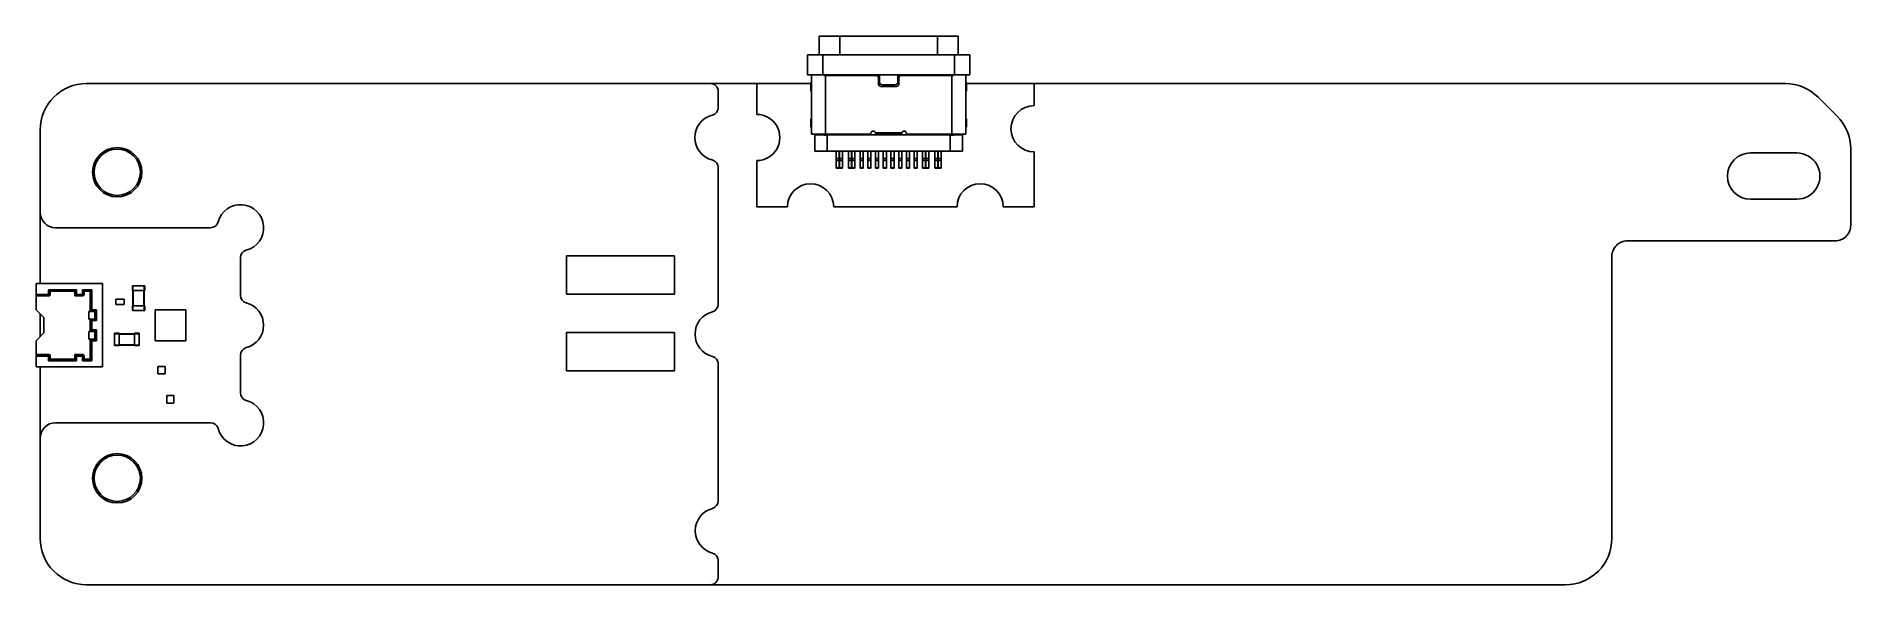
# Model space of a CAD drawing. Header units: millimetres. Extents: x -61 to 57, y -20 to 15.
import ezdxf

# ---------------------------------------------------------------- set-up
doc = ezdxf.new("R2010")
doc.units = ezdxf.units.MM
doc.header["$MEASUREMENT"] = 0
doc.layers.add('Layer 1', color=7, linetype='Continuous')

msp = doc.modelspace()

# ---------------------------------------------------------------- linework, layer by layer
at = {"layer": 'Layer 1', "lineweight": 25}
for points, knots in [([(-9.9313, 15.462), (-9.9313, 15.462), (-9.8962, 15.462), (-9.8285, 15.462), (-9.8285, 15.462), (-9.7947, 15.462), (-9.7533, 15.462), (-9.7043, 15.462), (-9.7043, 15.462), (-9.6554, 15.462), (-9.5984, 15.462), (-9.5362, 15.462), (-9.5362, 15.462), (-9.4118, 15.462), (-9.2613, 15.462), (-9.099, 15.462), (-9.099, 15.462), (-8.9367, 15.462), (-8.7596, 15.462), (-8.5813, 15.462)], [0, 0, 0, 0, 0.16666667, 0.16666667, 0.16666667, 0.16666667, 0.33333333, 0.33333333, 0.33333333, 0.33333333, 0.5, 0.5, 0.5, 0.5, 0.66666667, 0.66666667, 0.66666667, 0.66666667, 1, 1, 1, 1]), ([(-2.2413, 15.462), (-2.063, 15.462), (-1.8881, 15.462), (-1.7247, 15.462), (-1.7247, 15.462), (-1.643, 15.462), (-1.5655, 15.462), (-1.4921, 15.462), (-1.4921, 15.462), (-1.4188, 15.462), (-1.3493, 15.462), (-1.287, 15.462), (-1.287, 15.462), (-1.1625, 15.462), (-1.0619, 15.462), (-0.9945, 15.462), (-0.9945, 15.462), (-0.9271, 15.462), (-0.8913, 15.462), (-0.8913, 15.462)], [0, 0, 0, 0, 0.16666667, 0.16666667, 0.16666667, 0.16666667, 0.33333333, 0.33333333, 0.33333333, 0.33333333, 0.5, 0.5, 0.5, 0.5, 0.66666667, 0.66666667, 0.66666667, 0.66666667, 1, 1, 1, 1]), ([(-10.6813, 14.262), (-10.6813, 14.262), (-10.6553, 14.262), (-10.6052, 14.262), (-10.6052, 14.262), (-10.555, 14.262), (-10.4808, 14.262), (-10.3886, 14.262), (-10.3886, 14.262), (-10.2043, 14.262), (-9.9454, 14.262), (-9.6813, 14.262)], [0, 0, 0, 0, 0.25, 0.25, 0.25, 0.25, 0.5, 0.5, 0.5, 0.5, 1, 1, 1, 1]), ([(-1.1413, 14.262), (-1.0092, 14.262), (-0.8797, 14.262), (-0.7586, 14.262), (-0.7586, 14.262), (-0.6376, 14.262), (-0.5267, 14.262), (-0.4344, 14.262), (-0.4344, 14.262), (-0.2499, 14.262), (-0.1413, 14.262), (-0.1413, 14.262)], [0, 0, 0, 0, 0.25, 0.25, 0.25, 0.25, 0.5, 0.5, 0.5, 0.5, 1, 1, 1, 1]), ([(-10.6813, 12.962), (-10.6813, 12.962), (-10.6553, 12.962), (-10.6052, 12.962), (-10.6052, 12.962), (-10.555, 12.962), (-10.4808, 12.962), (-10.3886, 12.962), (-10.3886, 12.962), (-10.2043, 12.962), (-9.9454, 12.962), (-9.6813, 12.962)], [0, 0, 0, 0, 0.25, 0.25, 0.25, 0.25, 0.5, 0.5, 0.5, 0.5, 1, 1, 1, 1]), ([(-1.1413, 12.962), (-1.0092, 12.962), (-0.8797, 12.962), (-0.7586, 12.962), (-0.7586, 12.962), (-0.6376, 12.962), (-0.5267, 12.962), (-0.4344, 12.962), (-0.4344, 12.962), (-0.2499, 12.962), (-0.1413, 12.962), (-0.1413, 12.962)], [0, 0, 0, 0, 0.25, 0.25, 0.25, 0.25, 0.5, 0.5, 0.5, 0.5, 1, 1, 1, 1]), ([(-16.4763, 11.8982), (-16.4763, 12.0308), (-16.529, 12.158), (-16.6227, 12.2518), (-16.6227, 12.2518), (-16.7165, 12.3455), (-16.8437, 12.3982), (-16.9763, 12.3982)], [0, 0, 0, 0, 0.33333333, 0.33333333, 0.33333333, 0.33333333, 1, 1, 1, 1]), ([(-6.0613, 12.762), (-6.0613, 12.8018), (-6.0771, 12.8399), (-6.1052, 12.868), (-6.1052, 12.868), (-6.1333, 12.8962), (-6.1715, 12.912), (-6.2113, 12.912)], [0, 0, 0, 0, 0.33333333, 0.33333333, 0.33333333, 0.33333333, 1, 1, 1, 1]), ([(-5.8113, 12.312), (-5.8641, 12.312), (-5.9158, 12.3336), (-5.9527, 12.3705), (-5.9527, 12.3705), (-5.9895, 12.4074), (-6.0113, 12.4592), (-6.0113, 12.512)], [0, 0, 0, 0, 0.33333333, 0.33333333, 0.33333333, 0.33333333, 1, 1, 1, 1]), ([(-4.8113, 12.512), (-4.8113, 12.4592), (-4.8329, 12.4075), (-4.8698, 12.3706), (-4.8698, 12.3706), (-4.9067, 12.3337), (-4.9585, 12.312), (-5.0113, 12.312)], [0, 0, 0, 0, 0.33333333, 0.33333333, 0.33333333, 0.33333333, 1, 1, 1, 1]), ([(4.0237, 10.9651), (3.1953, 10.9651), (2.5237, 10.2935), (2.5237, 9.4651), (2.5237, 9.4651), (2.5237, 8.6367), (3.1953, 7.9651), (4.0237, 7.9651)], [0, 0, 0, 0, 0.33333333, 0.33333333, 0.33333333, 0.33333333, 1, 1, 1, 1]), ([(-16.856, 10.3543), (-17.5251, 10.1884), (-17.995, 9.5877), (-17.995, 8.8983), (-17.995, 8.8983), (-17.995, 8.209), (-17.5251, 7.6083), (-16.856, 7.4424)], [0, 0, 0, 0, 0.33333333, 0.33333333, 0.33333333, 0.33333333, 1, 1, 1, 1]), ([(-13.9763, 7.3982), (-13.4404, 7.3982), (-12.9452, 7.6841), (-12.6772, 8.1482), (-12.6772, 8.1482), (-12.4093, 8.6123), (-12.4093, 9.1841), (-12.6772, 9.6482), (-12.6772, 9.6482), (-12.9452, 10.1123), (-13.4404, 10.3982), (-13.9763, 10.3982)], [0, 0, 0, 0, 0.25, 0.25, 0.25, 0.25, 0.5, 0.5, 0.5, 0.5, 1, 1, 1, 1]), ([(-57.0763, 6.6482), (-57.0763, 5.7646), (-56.3599, 5.0482), (-55.4763, 5.0482), (-55.4763, 5.0482), (-54.5926, 5.0482), (-53.8763, 5.7646), (-53.8763, 6.6482), (-53.8763, 6.6482), (-53.8763, 7.5319), (-54.5926, 8.2482), (-55.4763, 8.2482), (-55.4763, 8.2482), (-56.3599, 8.2482), (-57.0763, 7.5319), (-57.0763, 6.6482)], [0, 0, 0, 0, 0.2, 0.2, 0.2, 0.2, 0.4, 0.4, 0.4, 0.4, 0.6, 0.6, 0.6, 0.6, 1, 1, 1, 1]), ([(-9.5113, 9.112), (-9.5409, 9.112), (-9.5705, 9.112), (-9.5999, 9.112), (-9.5999, 9.112), (-9.6291, 9.112), (-9.6581, 9.112), (-9.6869, 9.112), (-9.6869, 9.112), (-9.7156, 9.112), (-9.7441, 9.112), (-9.7721, 9.112), (-9.7721, 9.112), (-9.8005, 9.112), (-9.8283, 9.112), (-9.8557, 9.112), (-9.8557, 9.112), (-9.9101, 9.112), (-9.9624, 9.112), (-10.0114, 9.112), (-10.0114, 9.112), (-10.0604, 9.112), (-10.106, 9.112), (-10.1477, 9.112), (-10.1477, 9.112), (-10.1894, 9.112), (-10.2271, 9.112), (-10.2597, 9.112), (-10.2597, 9.112), (-10.2924, 9.112), (-10.32, 9.112), (-10.3428, 9.112), (-10.3428, 9.112), (-10.3656, 9.112), (-10.3835, 9.112), (-10.3942, 9.112), (-10.3942, 9.112), (-10.4048, 9.112), (-10.408, 9.112), (-10.4113, 9.112)], [0, 0, 0, 0, 0.09090909, 0.09090909, 0.09090909, 0.09090909, 0.18181818, 0.18181818, 0.18181818, 0.18181818, 0.27272727, 0.27272727, 0.27272727, 0.27272727, 0.36363636, 0.36363636, 0.36363636, 0.36363636, 0.45454545, 0.45454545, 0.45454545, 0.45454545, 0.54545455, 0.54545455, 0.54545455, 0.54545455, 0.63636364, 0.63636364, 0.63636364, 0.63636364, 0.72727273, 0.72727273, 0.72727273, 0.72727273, 0.81818182, 0.81818182, 0.81818182, 0.81818182, 1, 1, 1, 1]), ([(-9.4113, 9.062), (-9.4885, 9.062), (-9.5642, 9.062), (-9.6385, 9.062), (-9.6385, 9.062), (-9.7128, 9.062), (-9.7862, 9.062), (-9.8545, 9.062), (-9.8545, 9.062), (-9.9911, 9.062), (-10.1126, 9.062), (-10.2063, 9.062)], [0, 0, 0, 0, 0.25, 0.25, 0.25, 0.25, 0.5, 0.5, 0.5, 0.5, 1, 1, 1, 1]), ([(-6.5527, 9.212), (-6.5567, 9.2024), (-6.5607, 9.1929), (-6.5659, 9.184), (-6.5659, 9.184), (-6.5709, 9.1752), (-6.5772, 9.1671), (-6.5841, 9.1598), (-6.5841, 9.1598), (-6.5912, 9.1523), (-6.5991, 9.1455), (-6.6075, 9.1395), (-6.6075, 9.1395), (-6.6201, 9.1305), (-6.634, 9.1232), (-6.6486, 9.1189), (-6.6486, 9.1189), (-6.6633, 9.1145), (-6.6787, 9.1132), (-6.6941, 9.112)], [0, 0, 0, 0, 0.16666667, 0.16666667, 0.16666667, 0.16666667, 0.33333333, 0.33333333, 0.33333333, 0.33333333, 0.5, 0.5, 0.5, 0.5, 0.66666667, 0.66666667, 0.66666667, 0.66666667, 1, 1, 1, 1]), ([(-6.4113, 9.312), (-6.4423, 9.312), (-6.4726, 9.3024), (-6.4979, 9.2844), (-6.4979, 9.2844), (-6.5232, 9.2665), (-6.5424, 9.2412), (-6.5527, 9.212)], [0, 0, 0, 0, 0.33333333, 0.33333333, 0.33333333, 0.33333333, 1, 1, 1, 1]), ([(-6.2699, 9.212), (-6.2802, 9.2412), (-6.2994, 9.2665), (-6.3247, 9.2844), (-6.3247, 9.2844), (-6.35, 9.3024), (-6.3803, 9.312), (-6.4113, 9.312)], [0, 0, 0, 0, 0.33333333, 0.33333333, 0.33333333, 0.33333333, 1, 1, 1, 1]), ([(-6.2699, 9.212), (-6.2674, 9.2038), (-6.2649, 9.1956), (-6.2634, 9.1873), (-6.2634, 9.1873), (-6.262, 9.1789), (-6.2616, 9.1705), (-6.2613, 9.162)], [0, 0, 0, 0, 0.33333333, 0.33333333, 0.33333333, 0.33333333, 1, 1, 1, 1]), ([(-4.4113, 9.312), (-4.4423, 9.312), (-4.4726, 9.3024), (-4.4979, 9.2844), (-4.4979, 9.2844), (-4.5232, 9.2665), (-4.5424, 9.2412), (-4.5527, 9.212)], [0, 0, 0, 0, 0.33333333, 0.33333333, 0.33333333, 0.33333333, 1, 1, 1, 1]), ([(-4.2699, 9.212), (-4.2802, 9.2412), (-4.2994, 9.2665), (-4.3247, 9.2844), (-4.3247, 9.2844), (-4.35, 9.3024), (-4.3803, 9.312), (-4.4113, 9.312)], [0, 0, 0, 0, 0.33333333, 0.33333333, 0.33333333, 0.33333333, 1, 1, 1, 1]), ([(-4.2699, 9.212), (-4.2595, 9.1827), (-4.2404, 9.1574), (-4.215, 9.1395), (-4.215, 9.1395), (-4.1897, 9.1216), (-4.1595, 9.112), (-4.1284, 9.112)], [0, 0, 0, 0, 0.33333333, 0.33333333, 0.33333333, 0.33333333, 1, 1, 1, 1]), ([(-1.4113, 9.062), (-1.3341, 9.062), (-1.2583, 9.062), (-1.1841, 9.062), (-1.1841, 9.062), (-1.1098, 9.062), (-1.0364, 9.062), (-0.9681, 9.062), (-0.9681, 9.062), (-0.8315, 9.062), (-0.71, 9.062), (-0.6163, 9.062)], [0, 0, 0, 0, 0.25, 0.25, 0.25, 0.25, 0.5, 0.5, 0.5, 0.5, 1, 1, 1, 1]), ([(-0.4113, 9.112), (-0.4121, 9.112), (-0.4129, 9.112), (-0.4156, 9.112), (-0.4156, 9.112), (-0.4182, 9.112), (-0.4226, 9.112), (-0.4284, 9.112), (-0.4284, 9.112), (-0.4342, 9.112), (-0.4413, 9.112), (-0.4498, 9.112), (-0.4498, 9.112), (-0.4584, 9.112), (-0.4684, 9.112), (-0.4798, 9.112), (-0.4798, 9.112), (-0.5023, 9.112), (-0.5301, 9.112), (-0.5628, 9.112), (-0.5628, 9.112), (-0.5955, 9.112), (-0.6332, 9.112), (-0.6749, 9.112), (-0.6749, 9.112), (-0.7165, 9.112), (-0.7622, 9.112), (-0.8112, 9.112), (-0.8112, 9.112), (-0.8601, 9.112), (-0.9124, 9.112), (-0.9669, 9.112), (-0.9669, 9.112), (-1.0213, 9.112), (-1.0779, 9.112), (-1.1357, 9.112), (-1.1357, 9.112), (-1.1934, 9.112), (-1.2524, 9.112), (-1.3113, 9.112)], [0, 0, 0, 0, 0.09090909, 0.09090909, 0.09090909, 0.09090909, 0.18181818, 0.18181818, 0.18181818, 0.18181818, 0.27272727, 0.27272727, 0.27272727, 0.27272727, 0.36363636, 0.36363636, 0.36363636, 0.36363636, 0.45454545, 0.45454545, 0.45454545, 0.45454545, 0.54545455, 0.54545455, 0.54545455, 0.54545455, 0.63636364, 0.63636364, 0.63636364, 0.63636364, 0.72727273, 0.72727273, 0.72727273, 0.72727273, 0.81818182, 0.81818182, 0.81818182, 0.81818182, 1, 1, 1, 1]), ([(-56.9763, 6.6482), (-56.9763, 5.8198), (-56.3047, 5.1482), (-55.4763, 5.1482), (-55.4763, 5.1482), (-54.6479, 5.1482), (-53.9763, 5.8198), (-53.9763, 6.6482), (-53.9763, 6.6482), (-53.9763, 7.4767), (-54.6478, 8.1482), (-55.4763, 8.1482), (-55.4763, 8.1482), (-56.3047, 8.1482), (-56.9763, 7.4767), (-56.9763, 6.6482)], [0, 0, 0, 0, 0.2, 0.2, 0.2, 0.2, 0.4, 0.4, 0.4, 0.4, 0.6, 0.6, 0.6, 0.6, 1, 1, 1, 1]), ([(-10.2063, 8.012), (-10.1594, 8.012), (-10.1065, 8.012), (-10.0477, 8.012), (-10.0477, 8.012), (-9.9888, 8.012), (-9.9234, 8.012), (-9.8551, 8.012), (-9.8551, 8.012), (-9.7185, 8.012), (-9.5657, 8.012), (-9.4113, 8.012)], [0, 0, 0, 0, 0.25, 0.25, 0.25, 0.25, 0.5, 0.5, 0.5, 0.5, 1, 1, 1, 1]), ([(-8.8213, 7.5479), (-8.8213, 7.5408), (-8.8213, 7.531), (-8.8213, 7.5193), (-8.8213, 7.5193), (-8.8213, 7.5075), (-8.8213, 7.4936), (-8.8213, 7.4785), (-8.8213, 7.4785), (-8.8213, 7.4635), (-8.8213, 7.4469), (-8.8213, 7.4303), (-8.8213, 7.4303), (-8.8213, 7.4242), (-8.8213, 7.4181), (-8.8213, 7.412)], [0, 0, 0, 0, 0.2, 0.2, 0.2, 0.2, 0.4, 0.4, 0.4, 0.4, 0.6, 0.6, 0.6, 0.6, 1, 1, 1, 1]), ([(-8.6213, 7.412), (-8.6213, 7.4288), (-8.6213, 7.4458), (-8.6213, 7.4616), (-8.6213, 7.4616), (-8.6213, 7.4775), (-8.6213, 7.4926), (-8.6213, 7.5057), (-8.6213, 7.5057), (-8.6213, 7.5188), (-8.6213, 7.5303), (-8.6213, 7.5392), (-8.6213, 7.5392), (-8.6213, 7.5424), (-8.6213, 7.5453), (-8.6213, 7.5479)], [0, 0, 0, 0, 0.2, 0.2, 0.2, 0.2, 0.4, 0.4, 0.4, 0.4, 0.6, 0.6, 0.6, 0.6, 1, 1, 1, 1]), ([(-8.6013, 7.5479), (-8.6013, 7.5408), (-8.6013, 7.531), (-8.6013, 7.5193), (-8.6013, 7.5193), (-8.6013, 7.5075), (-8.6013, 7.4936), (-8.6013, 7.4785), (-8.6013, 7.4785), (-8.6013, 7.4635), (-8.6013, 7.4469), (-8.6013, 7.4303), (-8.6013, 7.4303), (-8.6013, 7.4242), (-8.6013, 7.4181), (-8.6013, 7.412)], [0, 0, 0, 0, 0.2, 0.2, 0.2, 0.2, 0.4, 0.4, 0.4, 0.4, 0.6, 0.6, 0.6, 0.6, 1, 1, 1, 1]), ([(-8.4013, 7.412), (-8.4013, 7.4288), (-8.4013, 7.4458), (-8.4013, 7.4616), (-8.4013, 7.4616), (-8.4013, 7.4775), (-8.4013, 7.4926), (-8.4013, 7.5057), (-8.4013, 7.5057), (-8.4013, 7.5188), (-8.4013, 7.5303), (-8.4013, 7.5392), (-8.4013, 7.5392), (-8.4013, 7.5424), (-8.4013, 7.5453), (-8.4013, 7.5479)], [0, 0, 0, 0, 0.2, 0.2, 0.2, 0.2, 0.4, 0.4, 0.4, 0.4, 0.6, 0.6, 0.6, 0.6, 1, 1, 1, 1]), ([(-8.0213, 7.5479), (-8.0213, 7.5408), (-8.0213, 7.531), (-8.0213, 7.5193), (-8.0213, 7.5193), (-8.0213, 7.5075), (-8.0213, 7.4936), (-8.0213, 7.4785), (-8.0213, 7.4785), (-8.0213, 7.4635), (-8.0213, 7.4469), (-8.0213, 7.4303), (-8.0213, 7.4303), (-8.0213, 7.4242), (-8.0213, 7.4181), (-8.0213, 7.412)], [0, 0, 0, 0, 0.2, 0.2, 0.2, 0.2, 0.4, 0.4, 0.4, 0.4, 0.6, 0.6, 0.6, 0.6, 1, 1, 1, 1]), ([(-7.8213, 7.412), (-7.8213, 7.4288), (-7.8213, 7.4458), (-7.8213, 7.4616), (-7.8213, 7.4616), (-7.8213, 7.4775), (-7.8213, 7.4926), (-7.8213, 7.5057), (-7.8213, 7.5057), (-7.8213, 7.5188), (-7.8213, 7.5303), (-7.8213, 7.5392), (-7.8213, 7.5392), (-7.8213, 7.5424), (-7.8213, 7.5453), (-7.8213, 7.5479)], [0, 0, 0, 0, 0.2, 0.2, 0.2, 0.2, 0.4, 0.4, 0.4, 0.4, 0.6, 0.6, 0.6, 0.6, 1, 1, 1, 1]), ([(-7.8013, 7.5479), (-7.8013, 7.5408), (-7.8013, 7.531), (-7.8013, 7.5193), (-7.8013, 7.5193), (-7.8013, 7.5075), (-7.8013, 7.4936), (-7.8013, 7.4785), (-7.8013, 7.4785), (-7.8013, 7.4635), (-7.8013, 7.4469), (-7.8013, 7.4303), (-7.8013, 7.4303), (-7.8013, 7.4242), (-7.8013, 7.4181), (-7.8013, 7.412)], [0, 0, 0, 0, 0.2, 0.2, 0.2, 0.2, 0.4, 0.4, 0.4, 0.4, 0.6, 0.6, 0.6, 0.6, 1, 1, 1, 1]), ([(-7.6013, 7.412), (-7.6013, 7.4288), (-7.6013, 7.4458), (-7.6013, 7.4616), (-7.6013, 7.4616), (-7.6013, 7.4775), (-7.6013, 7.4926), (-7.6013, 7.5057), (-7.6013, 7.5057), (-7.6013, 7.5188), (-7.6013, 7.5303), (-7.6013, 7.5392), (-7.6013, 7.5392), (-7.6013, 7.5424), (-7.6013, 7.5453), (-7.6013, 7.5479)], [0, 0, 0, 0, 0.2, 0.2, 0.2, 0.2, 0.4, 0.4, 0.4, 0.4, 0.6, 0.6, 0.6, 0.6, 1, 1, 1, 1]), ([(-7.2613, 7.5479), (-7.2613, 7.5408), (-7.2613, 7.531), (-7.2613, 7.5193), (-7.2613, 7.5193), (-7.2613, 7.5075), (-7.2613, 7.4936), (-7.2613, 7.4785), (-7.2613, 7.4785), (-7.2613, 7.4635), (-7.2613, 7.4469), (-7.2613, 7.4303), (-7.2613, 7.4303), (-7.2613, 7.4242), (-7.2613, 7.4181), (-7.2613, 7.412)], [0, 0, 0, 0, 0.2, 0.2, 0.2, 0.2, 0.4, 0.4, 0.4, 0.4, 0.6, 0.6, 0.6, 0.6, 1, 1, 1, 1]), ([(-7.0613, 7.412), (-7.0613, 7.4288), (-7.0613, 7.4458), (-7.0613, 7.4616), (-7.0613, 7.4616), (-7.0613, 7.4775), (-7.0613, 7.4926), (-7.0613, 7.5057), (-7.0613, 7.5057), (-7.0613, 7.5188), (-7.0613, 7.5303), (-7.0613, 7.5392), (-7.0613, 7.5392), (-7.0613, 7.5424), (-7.0613, 7.5453), (-7.0613, 7.5479)], [0, 0, 0, 0, 0.2, 0.2, 0.2, 0.2, 0.4, 0.4, 0.4, 0.4, 0.6, 0.6, 0.6, 0.6, 1, 1, 1, 1]), ([(-6.7613, 7.5479), (-6.7613, 7.5408), (-6.7613, 7.531), (-6.7613, 7.5193), (-6.7613, 7.5193), (-6.7613, 7.5075), (-6.7613, 7.4936), (-6.7613, 7.4785), (-6.7613, 7.4785), (-6.7613, 7.4635), (-6.7613, 7.4469), (-6.7613, 7.4303), (-6.7613, 7.4303), (-6.7613, 7.4242), (-6.7613, 7.4181), (-6.7613, 7.412)], [0, 0, 0, 0, 0.2, 0.2, 0.2, 0.2, 0.4, 0.4, 0.4, 0.4, 0.6, 0.6, 0.6, 0.6, 1, 1, 1, 1]), ([(-6.5613, 7.412), (-6.5613, 7.4288), (-6.5613, 7.4458), (-6.5613, 7.4616), (-6.5613, 7.4616), (-6.5613, 7.4775), (-6.5613, 7.4926), (-6.5613, 7.5057), (-6.5613, 7.5057), (-6.5613, 7.5188), (-6.5613, 7.5303), (-6.5613, 7.5392), (-6.5613, 7.5392), (-6.5613, 7.5424), (-6.5613, 7.5453), (-6.5613, 7.5479)], [0, 0, 0, 0, 0.2, 0.2, 0.2, 0.2, 0.4, 0.4, 0.4, 0.4, 0.6, 0.6, 0.6, 0.6, 1, 1, 1, 1]), ([(-6.2613, 7.5479), (-6.2613, 7.5408), (-6.2613, 7.531), (-6.2613, 7.5193), (-6.2613, 7.5193), (-6.2613, 7.5075), (-6.2613, 7.4936), (-6.2613, 7.4785), (-6.2613, 7.4785), (-6.2613, 7.4635), (-6.2613, 7.4469), (-6.2613, 7.4303), (-6.2613, 7.4303), (-6.2613, 7.4242), (-6.2613, 7.4181), (-6.2613, 7.412)], [0, 0, 0, 0, 0.2, 0.2, 0.2, 0.2, 0.4, 0.4, 0.4, 0.4, 0.6, 0.6, 0.6, 0.6, 1, 1, 1, 1]), ([(-6.0613, 7.412), (-6.0613, 7.4288), (-6.0613, 7.4458), (-6.0613, 7.4616), (-6.0613, 7.4616), (-6.0613, 7.4775), (-6.0613, 7.4926), (-6.0613, 7.5057), (-6.0613, 7.5057), (-6.0613, 7.5188), (-6.0613, 7.5303), (-6.0613, 7.5392), (-6.0613, 7.5392), (-6.0613, 7.5424), (-6.0613, 7.5453), (-6.0613, 7.5479)], [0, 0, 0, 0, 0.2, 0.2, 0.2, 0.2, 0.4, 0.4, 0.4, 0.4, 0.6, 0.6, 0.6, 0.6, 1, 1, 1, 1]), ([(-5.7613, 7.5479), (-5.7613, 7.5408), (-5.7613, 7.531), (-5.7613, 7.5193), (-5.7613, 7.5193), (-5.7613, 7.5075), (-5.7613, 7.4936), (-5.7613, 7.4785), (-5.7613, 7.4785), (-5.7613, 7.4635), (-5.7613, 7.4469), (-5.7613, 7.4303), (-5.7613, 7.4303), (-5.7613, 7.4242), (-5.7613, 7.4181), (-5.7613, 7.412)], [0, 0, 0, 0, 0.2, 0.2, 0.2, 0.2, 0.4, 0.4, 0.4, 0.4, 0.6, 0.6, 0.6, 0.6, 1, 1, 1, 1]), ([(-5.5613, 7.412), (-5.5613, 7.4288), (-5.5613, 7.4458), (-5.5613, 7.4616), (-5.5613, 7.4616), (-5.5613, 7.4775), (-5.5613, 7.4926), (-5.5613, 7.5057), (-5.5613, 7.5057), (-5.5613, 7.5188), (-5.5613, 7.5303), (-5.5613, 7.5392), (-5.5613, 7.5392), (-5.5613, 7.5424), (-5.5613, 7.5453), (-5.5613, 7.5479)], [0, 0, 0, 0, 0.2, 0.2, 0.2, 0.2, 0.4, 0.4, 0.4, 0.4, 0.6, 0.6, 0.6, 0.6, 1, 1, 1, 1]), ([(-5.2613, 7.5479), (-5.2613, 7.5408), (-5.2613, 7.531), (-5.2613, 7.5193), (-5.2613, 7.5193), (-5.2613, 7.5075), (-5.2613, 7.4936), (-5.2613, 7.4785), (-5.2613, 7.4785), (-5.2613, 7.4635), (-5.2613, 7.4469), (-5.2613, 7.4303), (-5.2613, 7.4303), (-5.2613, 7.4242), (-5.2613, 7.4181), (-5.2613, 7.412)], [0, 0, 0, 0, 0.2, 0.2, 0.2, 0.2, 0.4, 0.4, 0.4, 0.4, 0.6, 0.6, 0.6, 0.6, 1, 1, 1, 1]), ([(-5.0613, 7.412), (-5.0613, 7.4288), (-5.0613, 7.4458), (-5.0613, 7.4616), (-5.0613, 7.4616), (-5.0613, 7.4775), (-5.0613, 7.4926), (-5.0613, 7.5057), (-5.0613, 7.5057), (-5.0613, 7.5188), (-5.0613, 7.5303), (-5.0613, 7.5392), (-5.0613, 7.5392), (-5.0613, 7.5424), (-5.0613, 7.5453), (-5.0613, 7.5479)], [0, 0, 0, 0, 0.2, 0.2, 0.2, 0.2, 0.4, 0.4, 0.4, 0.4, 0.6, 0.6, 0.6, 0.6, 1, 1, 1, 1]), ([(-4.7613, 7.5479), (-4.7613, 7.5408), (-4.7613, 7.531), (-4.7613, 7.5193), (-4.7613, 7.5193), (-4.7613, 7.5075), (-4.7613, 7.4936), (-4.7613, 7.4785), (-4.7613, 7.4785), (-4.7613, 7.4635), (-4.7613, 7.4469), (-4.7613, 7.4303), (-4.7613, 7.4303), (-4.7613, 7.4242), (-4.7613, 7.4181), (-4.7613, 7.412)], [0, 0, 0, 0, 0.2, 0.2, 0.2, 0.2, 0.4, 0.4, 0.4, 0.4, 0.6, 0.6, 0.6, 0.6, 1, 1, 1, 1]), ([(-4.5613, 7.412), (-4.5613, 7.4288), (-4.5613, 7.4458), (-4.5613, 7.4616), (-4.5613, 7.4616), (-4.5613, 7.4775), (-4.5613, 7.4926), (-4.5613, 7.5057), (-4.5613, 7.5057), (-4.5613, 7.5188), (-4.5613, 7.5303), (-4.5613, 7.5392), (-4.5613, 7.5392), (-4.5613, 7.5424), (-4.5613, 7.5453), (-4.5613, 7.5479)], [0, 0, 0, 0, 0.2, 0.2, 0.2, 0.2, 0.4, 0.4, 0.4, 0.4, 0.6, 0.6, 0.6, 0.6, 1, 1, 1, 1]), ([(-4.2613, 7.5479), (-4.2613, 7.5408), (-4.2613, 7.531), (-4.2613, 7.5193), (-4.2613, 7.5193), (-4.2613, 7.5075), (-4.2613, 7.4936), (-4.2613, 7.4785), (-4.2613, 7.4785), (-4.2613, 7.4635), (-4.2613, 7.4469), (-4.2613, 7.4303), (-4.2613, 7.4303), (-4.2613, 7.4242), (-4.2613, 7.4181), (-4.2613, 7.412)], [0, 0, 0, 0, 0.2, 0.2, 0.2, 0.2, 0.4, 0.4, 0.4, 0.4, 0.6, 0.6, 0.6, 0.6, 1, 1, 1, 1]), ([(-4.0613, 7.412), (-4.0613, 7.4288), (-4.0613, 7.4458), (-4.0613, 7.4616), (-4.0613, 7.4616), (-4.0613, 7.4775), (-4.0613, 7.4926), (-4.0613, 7.5057), (-4.0613, 7.5057), (-4.0613, 7.5188), (-4.0613, 7.5303), (-4.0613, 7.5392), (-4.0613, 7.5392), (-4.0613, 7.5424), (-4.0613, 7.5453), (-4.0613, 7.5479)], [0, 0, 0, 0, 0.2, 0.2, 0.2, 0.2, 0.4, 0.4, 0.4, 0.4, 0.6, 0.6, 0.6, 0.6, 1, 1, 1, 1]), ([(-3.7613, 7.5479), (-3.7613, 7.5408), (-3.7613, 7.531), (-3.7613, 7.5193), (-3.7613, 7.5193), (-3.7613, 7.5075), (-3.7613, 7.4936), (-3.7613, 7.4785), (-3.7613, 7.4785), (-3.7613, 7.4635), (-3.7613, 7.4469), (-3.7613, 7.4303), (-3.7613, 7.4303), (-3.7613, 7.4242), (-3.7613, 7.4181), (-3.7613, 7.412)], [0, 0, 0, 0, 0.2, 0.2, 0.2, 0.2, 0.4, 0.4, 0.4, 0.4, 0.6, 0.6, 0.6, 0.6, 1, 1, 1, 1]), ([(-3.5613, 7.412), (-3.5613, 7.4288), (-3.5613, 7.4458), (-3.5613, 7.4616), (-3.5613, 7.4616), (-3.5613, 7.4775), (-3.5613, 7.4926), (-3.5613, 7.5057), (-3.5613, 7.5057), (-3.5613, 7.5188), (-3.5613, 7.5303), (-3.5613, 7.5392), (-3.5613, 7.5392), (-3.5613, 7.5424), (-3.5613, 7.5453), (-3.5613, 7.5479)], [0, 0, 0, 0, 0.2, 0.2, 0.2, 0.2, 0.4, 0.4, 0.4, 0.4, 0.6, 0.6, 0.6, 0.6, 1, 1, 1, 1]), ([(-3.2213, 7.5479), (-3.2213, 7.5408), (-3.2213, 7.531), (-3.2213, 7.5193), (-3.2213, 7.5193), (-3.2213, 7.5075), (-3.2213, 7.4936), (-3.2213, 7.4785), (-3.2213, 7.4785), (-3.2213, 7.4635), (-3.2213, 7.4469), (-3.2213, 7.4303), (-3.2213, 7.4303), (-3.2213, 7.4242), (-3.2213, 7.4181), (-3.2213, 7.412)], [0, 0, 0, 0, 0.2, 0.2, 0.2, 0.2, 0.4, 0.4, 0.4, 0.4, 0.6, 0.6, 0.6, 0.6, 1, 1, 1, 1]), ([(-3.0213, 7.412), (-3.0213, 7.4288), (-3.0213, 7.4458), (-3.0213, 7.4616), (-3.0213, 7.4616), (-3.0213, 7.4775), (-3.0213, 7.4926), (-3.0213, 7.5057), (-3.0213, 7.5057), (-3.0213, 7.5188), (-3.0213, 7.5303), (-3.0213, 7.5392), (-3.0213, 7.5392), (-3.0213, 7.5424), (-3.0213, 7.5453), (-3.0213, 7.5479)], [0, 0, 0, 0, 0.2, 0.2, 0.2, 0.2, 0.4, 0.4, 0.4, 0.4, 0.6, 0.6, 0.6, 0.6, 1, 1, 1, 1]), ([(-3.0013, 7.5479), (-3.0013, 7.5408), (-3.0013, 7.531), (-3.0013, 7.5193), (-3.0013, 7.5193), (-3.0013, 7.5075), (-3.0013, 7.4936), (-3.0013, 7.4785), (-3.0013, 7.4785), (-3.0013, 7.4635), (-3.0013, 7.4469), (-3.0013, 7.4303), (-3.0013, 7.4303), (-3.0013, 7.4242), (-3.0013, 7.4181), (-3.0013, 7.412)], [0, 0, 0, 0, 0.2, 0.2, 0.2, 0.2, 0.4, 0.4, 0.4, 0.4, 0.6, 0.6, 0.6, 0.6, 1, 1, 1, 1]), ([(-2.8013, 7.412), (-2.8013, 7.4288), (-2.8013, 7.4458), (-2.8013, 7.4616), (-2.8013, 7.4616), (-2.8013, 7.4775), (-2.8013, 7.4926), (-2.8013, 7.5057), (-2.8013, 7.5057), (-2.8013, 7.5188), (-2.8013, 7.5303), (-2.8013, 7.5392), (-2.8013, 7.5392), (-2.8013, 7.5424), (-2.8013, 7.5453), (-2.8013, 7.5479)], [0, 0, 0, 0, 0.2, 0.2, 0.2, 0.2, 0.4, 0.4, 0.4, 0.4, 0.6, 0.6, 0.6, 0.6, 1, 1, 1, 1]), ([(-2.4213, 7.5479), (-2.4213, 7.5408), (-2.4213, 7.531), (-2.4213, 7.5193), (-2.4213, 7.5193), (-2.4213, 7.5075), (-2.4213, 7.4936), (-2.4213, 7.4785), (-2.4213, 7.4785), (-2.4213, 7.4635), (-2.4213, 7.4469), (-2.4213, 7.4303), (-2.4213, 7.4303), (-2.4213, 7.4242), (-2.4213, 7.4181), (-2.4213, 7.412)], [0, 0, 0, 0, 0.2, 0.2, 0.2, 0.2, 0.4, 0.4, 0.4, 0.4, 0.6, 0.6, 0.6, 0.6, 1, 1, 1, 1]), ([(-2.2213, 7.412), (-2.2213, 7.4288), (-2.2213, 7.4458), (-2.2213, 7.4616), (-2.2213, 7.4616), (-2.2213, 7.4775), (-2.2213, 7.4926), (-2.2213, 7.5057), (-2.2213, 7.5057), (-2.2213, 7.5188), (-2.2213, 7.5303), (-2.2213, 7.5392), (-2.2213, 7.5392), (-2.2213, 7.5424), (-2.2213, 7.5453), (-2.2213, 7.5479)], [0, 0, 0, 0, 0.2, 0.2, 0.2, 0.2, 0.4, 0.4, 0.4, 0.4, 0.6, 0.6, 0.6, 0.6, 1, 1, 1, 1]), ([(-2.2013, 7.5479), (-2.2013, 7.5408), (-2.2013, 7.531), (-2.2013, 7.5193), (-2.2013, 7.5193), (-2.2013, 7.5075), (-2.2013, 7.4936), (-2.2013, 7.4785), (-2.2013, 7.4785), (-2.2013, 7.4635), (-2.2013, 7.4469), (-2.2013, 7.4303), (-2.2013, 7.4303), (-2.2013, 7.4242), (-2.2013, 7.4181), (-2.2013, 7.412)], [0, 0, 0, 0, 0.2, 0.2, 0.2, 0.2, 0.4, 0.4, 0.4, 0.4, 0.6, 0.6, 0.6, 0.6, 1, 1, 1, 1]), ([(-2.0013, 7.412), (-2.0013, 7.4288), (-2.0013, 7.4458), (-2.0013, 7.4616), (-2.0013, 7.4616), (-2.0013, 7.4775), (-2.0013, 7.4926), (-2.0013, 7.5057), (-2.0013, 7.5057), (-2.0013, 7.5188), (-2.0013, 7.5303), (-2.0013, 7.5392), (-2.0013, 7.5392), (-2.0013, 7.5424), (-2.0013, 7.5453), (-2.0013, 7.5479)], [0, 0, 0, 0, 0.2, 0.2, 0.2, 0.2, 0.4, 0.4, 0.4, 0.4, 0.6, 0.6, 0.6, 0.6, 1, 1, 1, 1]), ([(-1.4113, 8.012), (-1.3341, 8.012), (-1.2583, 8.012), (-1.1841, 8.012), (-1.1841, 8.012), (-1.1098, 8.012), (-1.0364, 8.012), (-0.9681, 8.012), (-0.9681, 8.012), (-0.8315, 8.012), (-0.71, 8.012), (-0.6163, 8.012)], [0, 0, 0, 0, 0.25, 0.25, 0.25, 0.25, 0.5, 0.5, 0.5, 0.5, 1, 1, 1, 1]), ([(50.5237, 7.8982), (49.6953, 7.8982), (49.0237, 7.2267), (49.0237, 6.3982), (49.0237, 6.3982), (49.0237, 5.5698), (49.6953, 4.8982), (50.5237, 4.8982)], [0, 0, 0, 0, 0.33333333, 0.33333333, 0.33333333, 0.33333333, 1, 1, 1, 1]), ([(53.5237, 4.8982), (54.0596, 4.8982), (54.5548, 5.1841), (54.8228, 5.6482), (54.8228, 5.6482), (55.0907, 6.1123), (55.0907, 6.6841), (54.8228, 7.1482), (54.8228, 7.1482), (54.5548, 7.6123), (54.0596, 7.8982), (53.5237, 7.8982)], [0, 0, 0, 0, 0.25, 0.25, 0.25, 0.25, 0.5, 0.5, 0.5, 0.5, 1, 1, 1, 1]), ([(-8.9763, 4.3982), (-8.9763, 5.2267), (-9.6479, 5.8982), (-10.4763, 5.8982), (-10.4763, 5.8982), (-11.3047, 5.8982), (-11.9763, 5.2267), (-11.9763, 4.3982)], [0, 0, 0, 0, 0.33333333, 0.33333333, 0.33333333, 0.33333333, 1, 1, 1, 1]), ([(2.0237, 4.3982), (2.0237, 5.2267), (1.3521, 5.8982), (0.5237, 5.8982), (0.5237, 5.8982), (-0.3047, 5.8982), (-0.9763, 5.2267), (-0.9763, 4.3982)], [0, 0, 0, 0, 0.33333333, 0.33333333, 0.33333333, 0.33333333, 1, 1, 1, 1]), ([(-47.1013, 1.5959), (-46.3931, 1.7787), (-45.9201, 2.4456), (-45.9816, 3.1744), (-45.9816, 3.1744), (-46.0431, 3.9032), (-46.6213, 4.4814), (-47.3501, 4.5429), (-47.3501, 4.5429), (-48.0789, 4.6044), (-48.7458, 4.1314), (-48.9287, 3.4232)], [0, 0, 0, 0, 0.25, 0.25, 0.25, 0.25, 0.5, 0.5, 0.5, 0.5, 1, 1, 1, 1]), ([(56.0237, 2.1982), (56.2889, 2.1982), (56.5433, 2.3036), (56.7308, 2.4911), (56.7308, 2.4911), (56.9184, 2.6787), (57.0237, 2.933), (57.0237, 3.1982)], [0, 0, 0, 0, 0.33333333, 0.33333333, 0.33333333, 0.33333333, 1, 1, 1, 1]), ([(42.5237, 2.1982), (42.2585, 2.1982), (42.0041, 2.0929), (41.8166, 1.9053), (41.8166, 1.9053), (41.6291, 1.7178), (41.5237, 1.4634), (41.5237, 1.1982)], [0, 0, 0, 0, 0.33333333, 0.33333333, 0.33333333, 0.33333333, 1, 1, 1, 1]), ([(-59.9295, -1.3766), (-59.903, -1.3766), (-59.8776, -1.366), (-59.8588, -1.3473), (-59.8588, -1.3473), (-59.8401, -1.3285), (-59.8295, -1.3031), (-59.8295, -1.2766)], [0, 0, 0, 0, 0.33333333, 0.33333333, 0.33333333, 0.33333333, 1, 1, 1, 1]), ([(-57.7295, -1.3766), (-57.703, -1.3766), (-57.6776, -1.366), (-57.6588, -1.3473), (-57.6588, -1.3473), (-57.6401, -1.3285), (-57.6295, -1.3031), (-57.6295, -1.2766)], [0, 0, 0, 0, 0.33333333, 0.33333333, 0.33333333, 0.33333333, 1, 1, 1, 1]), ([(-47.1013, -4.7289), (-46.439, -4.5579), (-45.9763, -3.9605), (-45.9763, -3.2766), (-45.9763, -3.2766), (-45.9763, -2.5926), (-46.439, -1.9952), (-47.1013, -1.8242)], [0, 0, 0, 0, 0.33333333, 0.33333333, 0.33333333, 0.33333333, 1, 1, 1, 1]), ([(-16.8513, -2.3994), (-17.5136, -2.5704), (-17.9763, -3.1677), (-17.9763, -3.8517), (-17.9763, -3.8517), (-17.9763, -4.5357), (-17.5136, -5.1331), (-16.8513, -5.3041)], [0, 0, 0, 0, 0.33333333, 0.33333333, 0.33333333, 0.33333333, 1, 1, 1, 1]), ([(-59.8295, -5.2766), (-59.8295, -5.25), (-59.8401, -5.2246), (-59.8588, -5.2058), (-59.8588, -5.2058), (-59.8776, -5.1871), (-59.903, -5.1766), (-59.9295, -5.1766)], [0, 0, 0, 0, 0.33333333, 0.33333333, 0.33333333, 0.33333333, 1, 1, 1, 1]), ([(-57.6295, -5.2766), (-57.6295, -5.25), (-57.6401, -5.2246), (-57.6588, -5.2058), (-57.6588, -5.2058), (-57.6776, -5.1871), (-57.703, -5.1766), (-57.7295, -5.1766)], [0, 0, 0, 0, 0.33333333, 0.33333333, 0.33333333, 0.33333333, 1, 1, 1, 1]), ([(-48.9287, -9.9763), (-48.7458, -10.6845), (-48.0789, -11.1575), (-47.3501, -11.096), (-47.3501, -11.096), (-46.6213, -11.0345), (-46.0431, -10.4563), (-45.9816, -9.7275), (-45.9816, -9.7275), (-45.9201, -8.9987), (-46.3931, -8.3318), (-47.1013, -8.149)], [0, 0, 0, 0, 0.25, 0.25, 0.25, 0.25, 0.5, 0.5, 0.5, 0.5, 1, 1, 1, 1]), ([(-57.0763, -13.2013), (-57.0763, -14.085), (-56.3599, -14.8013), (-55.4763, -14.8013), (-55.4763, -14.8013), (-54.5926, -14.8013), (-53.8763, -14.085), (-53.8763, -13.2013), (-53.8763, -13.2013), (-53.8763, -12.3177), (-54.5926, -11.6013), (-55.4763, -11.6013), (-55.4763, -11.6013), (-56.3599, -11.6013), (-57.0763, -12.3177), (-57.0763, -13.2013)], [0, 0, 0, 0, 0.2, 0.2, 0.2, 0.2, 0.4, 0.4, 0.4, 0.4, 0.6, 0.6, 0.6, 0.6, 1, 1, 1, 1]), ([(-56.9763, -13.2013), (-56.9763, -14.0298), (-56.3047, -14.7013), (-55.4763, -14.7013), (-55.4763, -14.7013), (-54.6479, -14.7013), (-53.9763, -14.0298), (-53.9763, -13.2013), (-53.9763, -13.2013), (-53.9763, -12.3729), (-54.6478, -11.7013), (-55.4763, -11.7013), (-55.4763, -11.7013), (-56.3047, -11.7013), (-56.9763, -12.3729), (-56.9763, -13.2013)], [0, 0, 0, 0, 0.2, 0.2, 0.2, 0.2, 0.4, 0.4, 0.4, 0.4, 0.6, 0.6, 0.6, 0.6, 1, 1, 1, 1]), ([(-16.8475, -15.1524), (-17.5043, -15.3274), (-17.9613, -15.9222), (-17.9613, -16.6018), (-17.9613, -16.6018), (-17.9613, -17.2815), (-17.5043, -17.8762), (-16.8475, -18.0513)], [0, 0, 0, 0, 0.33333333, 0.33333333, 0.33333333, 0.33333333, 1, 1, 1, 1]), ([(-60.4763, -17.1018), (-60.4763, -17.8974), (-60.1602, -18.6605), (-59.5976, -19.2231), (-59.5976, -19.2231), (-59.035, -19.7857), (-58.2719, -20.1018), (-57.4763, -20.1018)], [0, 0, 0, 0, 0.33333333, 0.33333333, 0.33333333, 0.33333333, 1, 1, 1, 1]), ([(38.5237, -20.1018), (39.3194, -20.1018), (40.0824, -19.7857), (40.645, -19.2231), (40.645, -19.2231), (41.2076, -18.6605), (41.5237, -17.8974), (41.5237, -17.1018)], [0, 0, 0, 0, 0.33333333, 0.33333333, 0.33333333, 0.33333333, 1, 1, 1, 1]), ([(-16.9763, -20.1018), (-16.8437, -20.1018), (-16.7165, -20.0491), (-16.6227, -19.9553), (-16.6227, -19.9553), (-16.529, -19.8616), (-16.4763, -19.7344), (-16.4763, -19.6018)], [0, 0, 0, 0, 0.33333333, 0.33333333, 0.33333333, 0.33333333, 1, 1, 1, 1])]:
    msp.add_open_spline(points, degree=3, knots=knots, dxfattribs=at)
for points in [[(-9.9313, 14.262), (-9.9313, 14.262), (-9.9313, 15.462), (-9.9313, 15.462)], [(-8.5813, 15.462), (-8.5813, 15.462), (-8.5813, 14.262), (-8.5813, 14.262)], [(-2.2413, 15.462), (-2.2413, 15.462), (-8.5813, 15.462), (-8.5813, 15.462)], [(-2.2413, 14.262), (-2.2413, 14.262), (-2.2413, 15.462), (-2.2413, 15.462)], [(-0.8913, 15.462), (-0.8913, 15.462), (-0.8913, 14.262), (-0.8913, 14.262)], [(-10.6813, 12.962), (-10.6813, 12.962), (-10.6813, 14.262), (-10.6813, 14.262)], [(-9.6813, 14.262), (-9.6813, 14.262), (-9.6813, 12.962), (-9.6813, 12.962)], [(-1.1413, 14.262), (-1.1413, 14.262), (-9.6813, 14.262), (-9.6813, 14.262)], [(-1.1413, 12.962), (-1.1413, 12.962), (-1.1413, 14.262), (-1.1413, 14.262)], [(-0.1413, 14.262), (-0.1413, 14.262), (-0.1413, 12.962), (-0.1413, 12.962)], [(-10.2063, 12.912), (-10.2063, 12.912), (-10.2063, 12.962), (-10.2063, 12.962)], [(-9.6813, 12.962), (-9.6813, 12.962), (-1.1413, 12.962), (-1.1413, 12.962)], [(-6.0113, 12.512), (-6.0113, 12.512), (-6.0113, 12.962), (-6.0113, 12.962)], [(-4.8113, 12.962), (-4.8113, 12.962), (-4.8113, 12.512), (-4.8113, 12.512)], [(-0.6163, 12.962), (-0.6163, 12.962), (-0.6163, 12.912), (-0.6163, 12.912)], [(-57.4763, 12.3982), (-59.1331, 12.3982), (-60.4763, 11.0551), (-60.4763, 9.3982)], [(-10.4563, 12.3982), (-10.4563, 12.3982), (-57.4763, 12.3982), (-57.4763, 12.3982)], [(-16.4763, 10.8396), (-16.4763, 10.8396), (-16.4763, 11.8982), (-16.4763, 11.8982)], [(-13.9763, 12.3982), (-13.9763, 12.3982), (-13.9763, 10.3982), (-13.9763, 10.3982)], [(-10.4563, 12.462), (-10.4563, 12.462), (-10.4563, 11.912), (-10.4563, 11.912)], [(-10.4563, 12.462), (-10.4563, 12.462), (-10.4113, 12.462), (-10.4113, 12.462)], [(-10.4113, 11.912), (-10.4113, 11.912), (-10.4563, 11.912), (-10.4563, 11.912)], [(-10.4113, 9.112), (-10.4113, 9.112), (-10.4113, 12.912), (-10.4113, 12.912)], [(-9.6133, 12.912), (-9.6133, 12.912), (-6.2113, 12.912), (-6.2113, 12.912)], [(-9.5113, 9.112), (-9.5113, 9.112), (-9.5113, 12.912), (-9.5113, 12.912)], [(-6.0613, 12.762), (-6.0613, 12.762), (-6.0613, 12.362), (-6.0613, 12.362)], [(-6.0613, 12.362), (-6.0613, 12.2792), (-5.9941, 12.212), (-5.9113, 12.212)], [(-5.9113, 12.212), (-5.9113, 12.212), (-4.9113, 12.212), (-4.9113, 12.212)], [(-5.0113, 12.312), (-5.0113, 12.312), (-5.8113, 12.312), (-5.8113, 12.312)], [(-4.9113, 12.212), (-4.8285, 12.212), (-4.7613, 12.2792), (-4.7613, 12.362)], [(-4.6113, 12.912), (-4.6941, 12.912), (-4.7613, 12.8448), (-4.7613, 12.762)], [(-4.7613, 12.362), (-4.7613, 12.362), (-4.7613, 12.762), (-4.7613, 12.762)], [(-4.6113, 12.912), (-4.6113, 12.912), (-1.2093, 12.912), (-1.2093, 12.912)], [(-1.3113, 12.912), (-1.3113, 12.912), (-1.3113, 9.112), (-1.3113, 9.112)], [(-0.4113, 12.912), (-0.4113, 12.912), (-0.4113, 9.112), (-0.4113, 9.112)], [(-0.3663, 12.462), (-0.3663, 12.462), (-0.4113, 12.462), (-0.4113, 12.462)], [(-0.4113, 11.912), (-0.4113, 11.912), (-0.3663, 11.912), (-0.3663, 11.912)], [(-0.3663, 11.912), (-0.3663, 11.912), (-0.3663, 12.462), (-0.3663, 12.462)], [(52.7811, 12.3982), (52.7811, 12.3982), (-0.3663, 12.3982), (-0.3663, 12.3982)], [(4.0237, 10.9651), (4.0237, 10.9651), (4.0237, 12.3982), (4.0237, 12.3982)], [(54.9024, 11.5195), (54.3398, 12.0822), (53.5767, 12.3982), (52.7811, 12.3982)], [(-16.856, 10.3543), (-16.6329, 10.4096), (-16.4763, 10.6098), (-16.4763, 10.8396)], [(56.145, 10.2769), (56.145, 10.2769), (54.9024, 11.5195), (54.9024, 11.5195)], [(-10.4563, 10.112), (-10.4563, 10.112), (-10.4563, 9.562), (-10.4563, 9.562)], [(-10.4563, 10.112), (-10.4563, 10.112), (-10.4113, 10.112), (-10.4113, 10.112)], [(-10.4113, 9.562), (-10.4113, 9.562), (-10.4563, 9.562), (-10.4563, 9.562)], [(-0.3663, 10.112), (-0.3663, 10.112), (-0.4113, 10.112), (-0.4113, 10.112)], [(-0.4113, 9.562), (-0.4113, 9.562), (-0.3663, 9.562), (-0.3663, 9.562)], [(-0.3663, 9.562), (-0.3663, 9.562), (-0.3663, 10.112), (-0.3663, 10.112)], [(57.0237, 8.1556), (57.0237, 8.9512), (56.7076, 9.7143), (56.145, 10.2769)], [(-60.4763, 9.3982), (-60.4763, 9.3982), (-60.4763, -0.5766), (-60.4763, -0.5766)], [(-10.2063, 8.012), (-10.2063, 8.012), (-10.2063, 9.112), (-10.2063, 9.112)], [(-9.5813, 9.012), (-9.5813, 9.012), (-9.5813, 9.112), (-9.5813, 9.112)], [(-6.6941, 9.112), (-6.6941, 9.112), (-9.5113, 9.112), (-9.5113, 9.112)], [(-9.4113, 8.012), (-9.4113, 8.012), (-9.4113, 9.062), (-9.4113, 9.062)], [(-1.4113, 9.062), (-1.4113, 9.062), (-9.4113, 9.062), (-9.4113, 9.062)], [(-4.5527, 9.212), (-4.5527, 9.212), (-6.2699, 9.212), (-6.2699, 9.212)], [(-6.2613, 9.162), (-6.2613, 9.162), (-4.5613, 9.162), (-4.5613, 9.162)], [(-4.5527, 9.212), (-4.5584, 9.196), (-4.5613, 9.179), (-4.5613, 9.162)], [(-1.3113, 9.112), (-1.3113, 9.112), (-4.1284, 9.112), (-4.1284, 9.112)], [(-1.4113, 8.012), (-1.4113, 8.012), (-1.4113, 9.062), (-1.4113, 9.062)], [(-1.3741, 9.042), (-1.3741, 9.042), (-1.2613, 9.042), (-1.2613, 9.042)], [(-1.2413, 9.112), (-1.2413, 9.112), (-1.2413, 9.012), (-1.2413, 9.012)], [(-0.6163, 9.112), (-0.6163, 9.112), (-0.6163, 8.012), (-0.6163, 8.012)], [(-16.4763, 6.9571), (-16.4763, 7.1869), (-16.6329, 7.3871), (-16.856, 7.4424)], [(-13.9763, 7.3982), (-13.9763, 7.3982), (-13.9763, 4.3982), (-13.9763, 4.3982)], [(-9.4113, 8.012), (-9.4113, 8.012), (-1.4113, 8.012), (-1.4113, 8.012)], [(-8.8213, 8.012), (-8.8213, 8.012), (-8.8213, 7.5479), (-8.8213, 7.5479)], [(-8.8213, 7.5479), (-8.8213, 7.5479), (-8.6213, 7.5479), (-8.6213, 7.5479)], [(-8.8213, 7.412), (-8.8213, 7.412), (-8.6213, 7.412), (-8.6213, 7.412)], [(-8.8213, 7.412), (-8.8213, 7.412), (-8.8213, 6.912), (-8.8213, 6.912)], [(-8.6213, 7.5479), (-8.6213, 7.5479), (-8.6213, 8.012), (-8.6213, 8.012)], [(-8.6213, 6.912), (-8.6213, 6.912), (-8.6213, 7.412), (-8.6213, 7.412)], [(-8.6013, 8.012), (-8.6013, 8.012), (-8.6013, 7.5479), (-8.6013, 7.5479)], [(-8.6013, 7.5479), (-8.6013, 7.5479), (-8.4013, 7.5479), (-8.4013, 7.5479)], [(-8.6013, 7.412), (-8.6013, 7.412), (-8.4013, 7.412), (-8.4013, 7.412)], [(-8.6013, 7.412), (-8.6013, 7.412), (-8.6013, 6.912), (-8.6013, 6.912)], [(-8.4013, 7.5479), (-8.4013, 7.5479), (-8.4013, 8.012), (-8.4013, 8.012)], [(-8.4013, 6.912), (-8.4013, 6.912), (-8.4013, 7.412), (-8.4013, 7.412)], [(-8.0213, 8.012), (-8.0213, 8.012), (-8.0213, 7.5479), (-8.0213, 7.5479)], [(-8.0213, 7.5479), (-8.0213, 7.5479), (-7.8213, 7.5479), (-7.8213, 7.5479)], [(-8.0213, 7.412), (-8.0213, 7.412), (-7.8213, 7.412), (-7.8213, 7.412)], [(-8.0213, 7.412), (-8.0213, 7.412), (-8.0213, 6.912), (-8.0213, 6.912)], [(-7.8213, 7.5479), (-7.8213, 7.5479), (-7.8213, 8.012), (-7.8213, 8.012)], [(-7.8213, 6.912), (-7.8213, 6.912), (-7.8213, 7.412), (-7.8213, 7.412)], [(-7.8013, 8.012), (-7.8013, 8.012), (-7.8013, 7.5479), (-7.8013, 7.5479)], [(-7.8013, 7.5479), (-7.8013, 7.5479), (-7.6013, 7.5479), (-7.6013, 7.5479)], [(-7.8013, 7.412), (-7.8013, 7.412), (-7.6013, 7.412), (-7.6013, 7.412)], [(-7.8013, 7.412), (-7.8013, 7.412), (-7.8013, 6.912), (-7.8013, 6.912)], [(-7.6013, 7.5479), (-7.6013, 7.5479), (-7.6013, 8.012), (-7.6013, 8.012)], [(-7.6013, 6.912), (-7.6013, 6.912), (-7.6013, 7.412), (-7.6013, 7.412)], [(-7.2613, 8.012), (-7.2613, 8.012), (-7.2613, 7.5479), (-7.2613, 7.5479)], [(-7.2613, 7.5479), (-7.2613, 7.5479), (-7.0613, 7.5479), (-7.0613, 7.5479)], [(-7.2613, 7.412), (-7.2613, 7.412), (-7.0613, 7.412), (-7.0613, 7.412)], [(-7.2613, 7.412), (-7.2613, 7.412), (-7.2613, 6.912), (-7.2613, 6.912)], [(-7.0613, 7.5479), (-7.0613, 7.5479), (-7.0613, 8.012), (-7.0613, 8.012)], [(-7.0613, 6.912), (-7.0613, 6.912), (-7.0613, 7.412), (-7.0613, 7.412)], [(-6.7613, 8.012), (-6.7613, 8.012), (-6.7613, 7.5479), (-6.7613, 7.5479)], [(-6.7613, 7.5479), (-6.7613, 7.5479), (-6.5613, 7.5479), (-6.5613, 7.5479)], [(-6.7613, 7.412), (-6.7613, 7.412), (-6.5613, 7.412), (-6.5613, 7.412)], [(-6.7613, 7.412), (-6.7613, 7.412), (-6.7613, 6.912), (-6.7613, 6.912)], [(-6.5613, 7.5479), (-6.5613, 7.5479), (-6.5613, 8.012), (-6.5613, 8.012)], [(-6.5613, 6.912), (-6.5613, 6.912), (-6.5613, 7.412), (-6.5613, 7.412)], [(-6.2613, 8.012), (-6.2613, 8.012), (-6.2613, 7.5479), (-6.2613, 7.5479)], [(-6.0613, 7.5479), (-6.0613, 7.5479), (-6.2613, 7.5479), (-6.2613, 7.5479)], [(-6.0613, 7.412), (-6.0613, 7.412), (-6.2613, 7.412), (-6.2613, 7.412)], [(-6.2613, 7.412), (-6.2613, 7.412), (-6.2613, 6.912), (-6.2613, 6.912)], [(-6.0613, 7.5479), (-6.0613, 7.5479), (-6.0613, 8.012), (-6.0613, 8.012)], [(-6.0613, 6.912), (-6.0613, 6.912), (-6.0613, 7.412), (-6.0613, 7.412)], [(-5.7613, 8.012), (-5.7613, 8.012), (-5.7613, 7.5479), (-5.7613, 7.5479)], [(-5.7613, 7.5479), (-5.7613, 7.5479), (-5.5613, 7.5479), (-5.5613, 7.5479)], [(-5.7613, 7.412), (-5.7613, 7.412), (-5.5613, 7.412), (-5.5613, 7.412)], [(-5.7613, 7.412), (-5.7613, 7.412), (-5.7613, 6.912), (-5.7613, 6.912)], [(-5.5613, 7.5479), (-5.5613, 7.5479), (-5.5613, 8.012), (-5.5613, 8.012)], [(-5.5613, 6.912), (-5.5613, 6.912), (-5.5613, 7.412), (-5.5613, 7.412)], [(-5.2613, 8.012), (-5.2613, 8.012), (-5.2613, 7.5479), (-5.2613, 7.5479)], [(-5.2613, 7.5479), (-5.2613, 7.5479), (-5.0613, 7.5479), (-5.0613, 7.5479)], [(-5.2613, 7.412), (-5.2613, 7.412), (-5.0613, 7.412), (-5.0613, 7.412)], [(-5.2613, 7.412), (-5.2613, 7.412), (-5.2613, 6.912), (-5.2613, 6.912)], [(-5.0613, 7.5479), (-5.0613, 7.5479), (-5.0613, 8.012), (-5.0613, 8.012)], [(-5.0613, 6.912), (-5.0613, 6.912), (-5.0613, 7.412), (-5.0613, 7.412)], [(-4.7613, 8.012), (-4.7613, 8.012), (-4.7613, 7.5479), (-4.7613, 7.5479)], [(-4.7613, 7.5479), (-4.7613, 7.5479), (-4.5613, 7.5479), (-4.5613, 7.5479)], [(-4.7613, 7.412), (-4.7613, 7.412), (-4.5613, 7.412), (-4.5613, 7.412)], [(-4.7613, 7.412), (-4.7613, 7.412), (-4.7613, 6.912), (-4.7613, 6.912)], [(-4.5613, 7.5479), (-4.5613, 7.5479), (-4.5613, 8.012), (-4.5613, 8.012)], [(-4.5613, 6.912), (-4.5613, 6.912), (-4.5613, 7.412), (-4.5613, 7.412)], [(-4.2613, 8.012), (-4.2613, 8.012), (-4.2613, 7.5479), (-4.2613, 7.5479)], [(-4.2613, 7.5479), (-4.2613, 7.5479), (-4.0613, 7.5479), (-4.0613, 7.5479)], [(-4.2613, 7.412), (-4.2613, 7.412), (-4.0613, 7.412), (-4.0613, 7.412)], [(-4.2613, 7.412), (-4.2613, 7.412), (-4.2613, 6.912), (-4.2613, 6.912)], [(-4.0613, 7.5479), (-4.0613, 7.5479), (-4.0613, 8.012), (-4.0613, 8.012)], [(-4.0613, 6.912), (-4.0613, 6.912), (-4.0613, 7.412), (-4.0613, 7.412)], [(-3.7613, 8.012), (-3.7613, 8.012), (-3.7613, 7.5479), (-3.7613, 7.5479)], [(-3.5613, 7.5479), (-3.5613, 7.5479), (-3.7613, 7.5479), (-3.7613, 7.5479)], [(-3.5613, 7.412), (-3.5613, 7.412), (-3.7613, 7.412), (-3.7613, 7.412)], [(-3.7613, 7.412), (-3.7613, 7.412), (-3.7613, 6.912), (-3.7613, 6.912)], [(-3.5613, 7.5479), (-3.5613, 7.5479), (-3.5613, 8.012), (-3.5613, 8.012)], [(-3.5613, 6.912), (-3.5613, 6.912), (-3.5613, 7.412), (-3.5613, 7.412)], [(-3.2213, 8.012), (-3.2213, 8.012), (-3.2213, 7.5479), (-3.2213, 7.5479)], [(-3.2213, 7.5479), (-3.2213, 7.5479), (-3.0213, 7.5479), (-3.0213, 7.5479)], [(-3.2213, 7.412), (-3.2213, 7.412), (-3.0213, 7.412), (-3.0213, 7.412)], [(-3.2213, 7.412), (-3.2213, 7.412), (-3.2213, 6.912), (-3.2213, 6.912)], [(-3.0213, 7.5479), (-3.0213, 7.5479), (-3.0213, 8.012), (-3.0213, 8.012)], [(-3.0213, 6.912), (-3.0213, 6.912), (-3.0213, 7.412), (-3.0213, 7.412)], [(-3.0013, 8.012), (-3.0013, 8.012), (-3.0013, 7.5479), (-3.0013, 7.5479)], [(-2.8013, 7.5479), (-2.8013, 7.5479), (-3.0013, 7.5479), (-3.0013, 7.5479)], [(-2.8013, 7.412), (-2.8013, 7.412), (-3.0013, 7.412), (-3.0013, 7.412)], [(-3.0013, 7.412), (-3.0013, 7.412), (-3.0013, 6.912), (-3.0013, 6.912)], [(-2.8013, 7.5479), (-2.8013, 7.5479), (-2.8013, 8.012), (-2.8013, 8.012)], [(-2.8013, 6.912), (-2.8013, 6.912), (-2.8013, 7.412), (-2.8013, 7.412)], [(-2.4213, 8.012), (-2.4213, 8.012), (-2.4213, 7.5479), (-2.4213, 7.5479)], [(-2.2213, 7.5479), (-2.2213, 7.5479), (-2.4213, 7.5479), (-2.4213, 7.5479)], [(-2.2213, 7.412), (-2.2213, 7.412), (-2.4213, 7.412), (-2.4213, 7.412)], [(-2.4213, 7.412), (-2.4213, 7.412), (-2.4213, 6.912), (-2.4213, 6.912)], [(-2.2213, 7.5479), (-2.2213, 7.5479), (-2.2213, 8.012), (-2.2213, 8.012)], [(-2.2213, 6.912), (-2.2213, 6.912), (-2.2213, 7.412), (-2.2213, 7.412)], [(-2.2013, 8.012), (-2.2013, 8.012), (-2.2013, 7.5479), (-2.2013, 7.5479)], [(-2.0013, 7.5479), (-2.0013, 7.5479), (-2.2013, 7.5479), (-2.2013, 7.5479)], [(-2.0013, 7.412), (-2.0013, 7.412), (-2.2013, 7.412), (-2.2013, 7.412)], [(-2.2013, 7.412), (-2.2013, 7.412), (-2.2013, 6.912), (-2.2013, 6.912)], [(-2.0013, 7.5479), (-2.0013, 7.5479), (-2.0013, 8.012), (-2.0013, 8.012)], [(-2.0013, 6.912), (-2.0013, 6.912), (-2.0013, 7.412), (-2.0013, 7.412)], [(4.0237, 4.3982), (4.0237, 4.3982), (4.0237, 7.9651), (4.0237, 7.9651)], [(53.5237, 7.8982), (53.5237, 7.8982), (50.5237, 7.8982), (50.5237, 7.8982)], [(57.0237, 3.1982), (57.0237, 3.1982), (57.0237, 8.1556), (57.0237, 8.1556)], [(-16.4763, -1.9152), (-16.4763, -1.9152), (-16.4763, 6.9571), (-16.4763, 6.9571)], [(-8.8213, 6.932), (-8.8213, 6.932), (-8.6213, 6.932), (-8.6213, 6.932)], [(-8.6213, 6.912), (-8.6213, 6.912), (-8.8213, 6.912), (-8.8213, 6.912)], [(-8.6013, 6.932), (-8.6013, 6.932), (-8.4013, 6.932), (-8.4013, 6.932)], [(-8.4013, 6.912), (-8.4013, 6.912), (-8.6013, 6.912), (-8.6013, 6.912)], [(-8.0213, 6.932), (-8.0213, 6.932), (-7.8213, 6.932), (-7.8213, 6.932)], [(-7.8213, 6.912), (-7.8213, 6.912), (-8.0213, 6.912), (-8.0213, 6.912)], [(-7.8013, 6.932), (-7.8013, 6.932), (-7.6013, 6.932), (-7.6013, 6.932)], [(-7.6013, 6.912), (-7.6013, 6.912), (-7.8013, 6.912), (-7.8013, 6.912)], [(-7.2613, 6.932), (-7.2613, 6.932), (-7.0613, 6.932), (-7.0613, 6.932)], [(-7.0613, 6.912), (-7.0613, 6.912), (-7.2613, 6.912), (-7.2613, 6.912)], [(-6.7613, 6.932), (-6.7613, 6.932), (-6.5613, 6.932), (-6.5613, 6.932)], [(-6.5613, 6.912), (-6.5613, 6.912), (-6.7613, 6.912), (-6.7613, 6.912)], [(-6.2613, 6.932), (-6.2613, 6.932), (-6.0613, 6.932), (-6.0613, 6.932)], [(-6.2613, 6.912), (-6.2613, 6.912), (-6.0613, 6.912), (-6.0613, 6.912)], [(-5.7613, 6.932), (-5.7613, 6.932), (-5.5613, 6.932), (-5.5613, 6.932)], [(-5.5613, 6.912), (-5.5613, 6.912), (-5.7613, 6.912), (-5.7613, 6.912)], [(-5.2613, 6.932), (-5.2613, 6.932), (-5.0613, 6.932), (-5.0613, 6.932)], [(-5.0613, 6.912), (-5.0613, 6.912), (-5.2613, 6.912), (-5.2613, 6.912)], [(-4.7613, 6.932), (-4.7613, 6.932), (-4.5613, 6.932), (-4.5613, 6.932)], [(-4.5613, 6.912), (-4.5613, 6.912), (-4.7613, 6.912), (-4.7613, 6.912)], [(-4.2613, 6.932), (-4.2613, 6.932), (-4.0613, 6.932), (-4.0613, 6.932)], [(-4.2613, 6.912), (-4.2613, 6.912), (-4.0613, 6.912), (-4.0613, 6.912)], [(-3.7613, 6.932), (-3.7613, 6.932), (-3.5613, 6.932), (-3.5613, 6.932)], [(-3.5613, 6.912), (-3.5613, 6.912), (-3.7613, 6.912), (-3.7613, 6.912)], [(-3.2213, 6.932), (-3.2213, 6.932), (-3.0213, 6.932), (-3.0213, 6.932)], [(-3.2213, 6.912), (-3.2213, 6.912), (-3.0213, 6.912), (-3.0213, 6.912)], [(-3.0013, 6.932), (-3.0013, 6.932), (-2.8013, 6.932), (-2.8013, 6.932)], [(-2.8013, 6.912), (-2.8013, 6.912), (-3.0013, 6.912), (-3.0013, 6.912)], [(-2.4213, 6.932), (-2.4213, 6.932), (-2.2213, 6.932), (-2.2213, 6.932)], [(-2.2213, 6.912), (-2.2213, 6.912), (-2.4213, 6.912), (-2.4213, 6.912)], [(-2.2013, 6.932), (-2.2013, 6.932), (-2.0013, 6.932), (-2.0013, 6.932)], [(-2.0013, 6.912), (-2.0013, 6.912), (-2.2013, 6.912), (-2.2013, 6.912)], [(50.5237, 4.8982), (50.5237, 4.8982), (53.5237, 4.8982), (53.5237, 4.8982)], [(-60.4763, 4.0482), (-60.4763, 3.4959), (-60.0286, 3.0482), (-59.4763, 3.0482)], [(-13.9763, 4.3982), (-13.9763, 4.3982), (-11.9763, 4.3982), (-11.9763, 4.3982)], [(-8.9763, 4.3982), (-8.9763, 4.3982), (-0.9763, 4.3982), (-0.9763, 4.3982)], [(2.0237, 4.3982), (2.0237, 4.3982), (4.0237, 4.3982), (4.0237, 4.3982)], [(-49.4128, 3.0482), (-49.4128, 3.0482), (-59.4763, 3.0482), (-59.4763, 3.0482)], [(-49.4128, 3.0482), (-49.1848, 3.0482), (-48.9857, 3.2025), (-48.9287, 3.4232)], [(-47.1013, 1.5959), (-47.322, 1.5389), (-47.4763, 1.3397), (-47.4763, 1.1117)], [(-26.3185, 1.2336), (-26.3185, 1.2336), (-26.3185, -1.2664), (-26.3185, -1.2664)], [(-19.3185, 1.2336), (-19.3185, 1.2336), (-26.3185, 1.2336), (-26.3185, 1.2336)], [(-19.3185, -1.2664), (-19.3185, -1.2664), (-19.3185, 1.2336), (-19.3185, 1.2336)], [(41.5237, -17.1018), (41.5237, -17.1018), (41.5237, 1.1982), (41.5237, 1.1982)], [(42.5237, 2.1982), (42.5237, 2.1982), (56.0237, 2.1982), (56.0237, 2.1982)], [(-47.4763, -1.3401), (-47.4763, -1.3401), (-47.4763, 1.1117), (-47.4763, 1.1117)], [(-60.7295, -0.5766), (-60.7295, -0.5766), (-60.7295, -2.2766), (-60.7295, -2.2766)], [(-56.4295, -0.5766), (-56.4295, -0.5766), (-60.7295, -0.5766), (-60.7295, -0.5766)], [(-58.1295, -0.9766), (-58.1295, -0.9766), (-59.9295, -0.9766), (-59.9295, -0.9766)], [(-59.9295, -0.9766), (-59.9295, -0.9766), (-59.9295, -1.3766), (-59.9295, -1.3766)], [(-59.8295, -1.0766), (-59.8295, -1.0766), (-59.9295, -0.9766), (-59.9295, -0.9766)], [(-59.8295, -1.2766), (-59.8295, -1.2766), (-59.8295, -1.0766), (-59.8295, -1.0766)], [(-59.8295, -1.0766), (-59.8295, -1.0766), (-58.2295, -1.0766), (-58.2295, -1.0766)], [(-58.2295, -1.0766), (-58.2295, -1.0766), (-58.1295, -0.9766), (-58.1295, -0.9766)], [(-58.2295, -1.0766), (-58.2295, -1.0766), (-58.2295, -1.3766), (-58.2295, -1.3766)], [(-58.1295, -1.2766), (-58.1295, -1.2766), (-58.1295, -0.9766), (-58.1295, -0.9766)], [(-57.1295, -0.9766), (-57.1295, -0.9766), (-57.7295, -0.9766), (-57.7295, -0.9766)], [(-57.7295, -0.9766), (-57.7295, -0.9766), (-57.7295, -1.3766), (-57.7295, -1.3766)], [(-57.6295, -1.0766), (-57.6295, -1.0766), (-57.7295, -0.9766), (-57.7295, -0.9766)], [(-57.6295, -1.2766), (-57.6295, -1.2766), (-57.6295, -1.0766), (-57.6295, -1.0766)], [(-57.6295, -1.0766), (-57.6295, -1.0766), (-57.2295, -1.0766), (-57.2295, -1.0766)], [(-57.2295, -1.0766), (-57.2295, -1.0766), (-57.1295, -0.9766), (-57.1295, -0.9766)], [(-57.2295, -1.0766), (-57.2295, -1.0766), (-57.2295, -2.3766), (-57.2295, -2.3766)], [(-57.1295, -2.2766), (-57.1295, -2.2766), (-57.1295, -0.9766), (-57.1295, -0.9766)], [(-56.4295, -5.9766), (-56.4295, -5.9766), (-56.4295, -0.5766), (-56.4295, -0.5766)], [(-54.4928, -1.0198), (-54.4928, -1.0198), (-54.4928, -0.7198), (-54.4928, -0.7198)], [(-53.6928, -0.7198), (-53.6928, -0.7198), (-54.4928, -0.7198), (-54.4928, -0.7198)], [(-53.6928, -1.0198), (-53.6928, -1.0198), (-54.4928, -1.0198), (-54.4928, -1.0198)], [(-54.4628, -2.3198), (-54.4628, -2.3198), (-54.4628, -0.7198), (-54.4628, -0.7198)], [(-54.4328, -2.0198), (-54.4328, -2.0198), (-54.4328, -1.0198), (-54.4328, -1.0198)], [(-53.7528, -2.0198), (-53.7528, -2.0198), (-53.7528, -1.0198), (-53.7528, -1.0198)], [(-53.7228, -2.3198), (-53.7228, -2.3198), (-53.7228, -0.7198), (-53.7228, -0.7198)], [(-53.6928, -1.0198), (-53.6928, -1.0198), (-53.6928, -0.7198), (-53.6928, -0.7198)], [(-59.8295, -1.2766), (-59.8295, -1.2766), (-60.7295, -1.2766), (-60.7295, -1.2766)], [(-60.7295, -1.3766), (-60.7295, -1.3766), (-59.9295, -1.3766), (-59.9295, -1.3766)], [(-60.2295, -2.7766), (-60.2295, -2.7766), (-60.7295, -2.2766), (-60.7295, -2.2766)], [(-58.2295, -1.3766), (-58.2295, -1.3766), (-58.1295, -1.2766), (-58.1295, -1.2766)], [(-58.2295, -1.3766), (-58.2295, -1.3766), (-57.7295, -1.3766), (-57.7295, -1.3766)], [(-57.6295, -1.2766), (-57.6295, -1.2766), (-58.1295, -1.2766), (-58.1295, -1.2766)], [(-57.2295, -2.3766), (-57.2295, -2.3766), (-57.1295, -2.2766), (-57.1295, -2.2766)], [(-56.8295, -2.2766), (-56.8295, -2.2766), (-57.1295, -2.2766), (-57.1295, -2.2766)], [(-56.9295, -2.3766), (-56.9295, -2.3766), (-56.8295, -2.2766), (-56.8295, -2.2766)], [(-56.8295, -2.9766), (-56.8295, -2.9766), (-56.8295, -2.2766), (-56.8295, -2.2766)], [(-55.5738, -1.5948), (-55.5738, -1.5948), (-55.5738, -1.9248), (-55.5738, -1.9248)], [(-55.0318, -1.5948), (-55.0318, -1.5948), (-55.5738, -1.5948), (-55.5738, -1.5948)], [(-55.5738, -1.9248), (-55.5738, -1.9248), (-55.0318, -1.9248), (-55.0318, -1.9248)], [(-55.0318, -1.9248), (-55.0318, -1.9248), (-55.0318, -1.5948), (-55.0318, -1.5948)], [(-53.6928, -2.0198), (-53.6928, -2.0198), (-54.4928, -2.0198), (-54.4928, -2.0198)], [(-54.4928, -2.3198), (-54.4928, -2.3198), (-54.4928, -2.0198), (-54.4928, -2.0198)], [(-53.6928, -2.3198), (-53.6928, -2.3198), (-54.4928, -2.3198), (-54.4928, -2.3198)], [(-53.6928, -2.3198), (-53.6928, -2.3198), (-53.6928, -2.0198), (-53.6928, -2.0198)], [(-53.0178, -2.2766), (-53.0178, -2.2766), (-53.0178, -4.2766), (-53.0178, -4.2766)], [(-51.0178, -2.2766), (-51.0178, -2.2766), (-53.0178, -2.2766), (-53.0178, -2.2766)], [(-51.0178, -4.2766), (-51.0178, -4.2766), (-51.0178, -2.2766), (-51.0178, -2.2766)], [(-47.4763, -1.3401), (-47.4763, -1.5681), (-47.322, -1.7672), (-47.1013, -1.8242)], [(-26.3185, -1.2664), (-26.3185, -1.2664), (-19.3185, -1.2664), (-19.3185, -1.2664)], [(-16.8513, -2.3994), (-16.6305, -2.3424), (-16.4763, -2.1432), (-16.4763, -1.9152)], [(-60.4763, -2.5298), (-60.4763, -2.5298), (-60.4763, -4.0233), (-60.4763, -4.0233)], [(-60.2295, -2.7766), (-60.2295, -2.7766), (-60.2295, -3.7766), (-60.2295, -3.7766)], [(-57.3295, -2.3766), (-57.3295, -2.3766), (-56.9295, -2.3766), (-56.9295, -2.3766)], [(-57.3295, -2.8766), (-57.3295, -2.8766), (-57.3295, -2.3766), (-57.3295, -2.3766)], [(-56.9295, -2.8766), (-56.9295, -2.8766), (-57.3295, -2.8766), (-57.3295, -2.8766)], [(-57.2295, -2.8766), (-57.2295, -2.8766), (-57.2295, -3.6766), (-57.2295, -3.6766)], [(-57.2295, -2.8766), (-57.2295, -2.8766), (-57.1295, -2.9766), (-57.1295, -2.9766)], [(-57.1295, -3.5766), (-57.1295, -3.5766), (-57.1295, -2.9766), (-57.1295, -2.9766)], [(-57.1295, -2.9766), (-57.1295, -2.9766), (-56.8295, -2.9766), (-56.8295, -2.9766)], [(-56.9295, -2.3766), (-56.9295, -2.3766), (-56.9295, -2.8766), (-56.9295, -2.8766)], [(-56.9295, -2.8766), (-56.9295, -2.8766), (-56.8295, -2.9766), (-56.8295, -2.9766)], [(-60.2295, -3.7766), (-60.2295, -3.7766), (-60.7295, -4.2766), (-60.7295, -4.2766)], [(-60.7295, -5.9766), (-60.7295, -5.9766), (-60.7295, -4.2766), (-60.7295, -4.2766)], [(-57.3295, -3.6766), (-57.3295, -3.6766), (-56.9295, -3.6766), (-56.9295, -3.6766)], [(-57.3295, -4.1766), (-57.3295, -4.1766), (-57.3295, -3.6766), (-57.3295, -3.6766)], [(-56.9295, -4.1766), (-56.9295, -4.1766), (-57.3295, -4.1766), (-57.3295, -4.1766)], [(-57.2295, -3.6766), (-57.2295, -3.6766), (-57.1295, -3.5766), (-57.1295, -3.5766)], [(-57.2295, -4.1766), (-57.2295, -4.1766), (-57.2295, -5.4766), (-57.2295, -5.4766)], [(-57.2295, -4.1766), (-57.2295, -4.1766), (-57.1295, -4.2766), (-57.1295, -4.2766)], [(-56.8295, -3.5766), (-56.8295, -3.5766), (-57.1295, -3.5766), (-57.1295, -3.5766)], [(-57.1295, -5.5766), (-57.1295, -5.5766), (-57.1295, -4.2766), (-57.1295, -4.2766)], [(-57.1295, -4.2766), (-57.1295, -4.2766), (-56.8295, -4.2766), (-56.8295, -4.2766)], [(-56.9295, -3.6766), (-56.9295, -3.6766), (-56.8295, -3.5766), (-56.8295, -3.5766)], [(-56.9295, -3.6766), (-56.9295, -3.6766), (-56.9295, -4.1766), (-56.9295, -4.1766)], [(-56.9295, -4.1766), (-56.9295, -4.1766), (-56.8295, -4.2766), (-56.8295, -4.2766)], [(-56.8295, -4.2766), (-56.8295, -4.2766), (-56.8295, -3.5766), (-56.8295, -3.5766)], [(-55.6528, -4.5998), (-55.6528, -4.5998), (-55.6528, -3.7998), (-55.6528, -3.7998)], [(-55.6528, -3.7998), (-55.6528, -3.7998), (-55.3528, -3.7998), (-55.3528, -3.7998)], [(-55.6528, -3.8298), (-55.6528, -3.8298), (-54.0528, -3.8298), (-54.0528, -3.8298)], [(-55.6528, -4.5698), (-55.6528, -4.5698), (-54.0528, -4.5698), (-54.0528, -4.5698)], [(-55.6528, -4.5998), (-55.6528, -4.5998), (-55.3528, -4.5998), (-55.3528, -4.5998)], [(-55.3528, -4.5998), (-55.3528, -4.5998), (-55.3528, -3.7998), (-55.3528, -3.7998)], [(-55.3528, -3.8598), (-55.3528, -3.8598), (-54.3528, -3.8598), (-54.3528, -3.8598)], [(-55.3528, -4.5398), (-55.3528, -4.5398), (-54.3528, -4.5398), (-54.3528, -4.5398)], [(-54.3528, -4.5998), (-54.3528, -4.5998), (-54.3528, -3.7998), (-54.3528, -3.7998)], [(-54.3528, -3.7998), (-54.3528, -3.7998), (-54.0528, -3.7998), (-54.0528, -3.7998)], [(-54.3528, -4.5998), (-54.3528, -4.5998), (-54.0528, -4.5998), (-54.0528, -4.5998)], [(-54.0528, -4.5998), (-54.0528, -4.5998), (-54.0528, -3.7998), (-54.0528, -3.7998)], [(-53.0178, -4.2766), (-53.0178, -4.2766), (-51.0178, -4.2766), (-51.0178, -4.2766)], [(-19.3185, -3.7428), (-19.3185, -3.7428), (-26.3185, -3.7428), (-26.3185, -3.7428)], [(-26.3185, -3.7428), (-26.3185, -3.7428), (-26.3185, -6.2428), (-26.3185, -6.2428)], [(-19.3185, -6.2428), (-19.3185, -6.2428), (-19.3185, -3.7428), (-19.3185, -3.7428)], [(-59.9295, -5.1766), (-59.9295, -5.1766), (-60.7295, -5.1766), (-60.7295, -5.1766)], [(-60.7295, -5.2766), (-60.7295, -5.2766), (-59.8295, -5.2766), (-59.8295, -5.2766)], [(-59.9295, -5.1766), (-59.9295, -5.1766), (-59.9295, -5.5766), (-59.9295, -5.5766)], [(-59.8295, -5.4766), (-59.8295, -5.4766), (-59.9295, -5.5766), (-59.9295, -5.5766)], [(-59.9295, -5.5766), (-59.9295, -5.5766), (-58.1295, -5.5766), (-58.1295, -5.5766)], [(-59.8295, -5.4766), (-59.8295, -5.4766), (-59.8295, -5.2766), (-59.8295, -5.2766)], [(-58.2295, -5.4766), (-58.2295, -5.4766), (-59.8295, -5.4766), (-59.8295, -5.4766)], [(-58.2295, -5.1766), (-58.2295, -5.1766), (-58.2295, -5.4766), (-58.2295, -5.4766)], [(-58.2295, -5.1766), (-58.2295, -5.1766), (-58.1295, -5.2766), (-58.1295, -5.2766)], [(-57.7295, -5.1766), (-57.7295, -5.1766), (-58.2295, -5.1766), (-58.2295, -5.1766)], [(-58.2295, -5.4766), (-58.2295, -5.4766), (-58.1295, -5.5766), (-58.1295, -5.5766)], [(-58.1295, -5.5766), (-58.1295, -5.5766), (-58.1295, -5.2766), (-58.1295, -5.2766)], [(-58.1295, -5.2766), (-58.1295, -5.2766), (-57.6295, -5.2766), (-57.6295, -5.2766)], [(-57.7295, -5.1766), (-57.7295, -5.1766), (-57.7295, -5.5766), (-57.7295, -5.5766)], [(-57.6295, -5.4766), (-57.6295, -5.4766), (-57.7295, -5.5766), (-57.7295, -5.5766)], [(-57.7295, -5.5766), (-57.7295, -5.5766), (-57.1295, -5.5766), (-57.1295, -5.5766)], [(-57.6295, -5.4766), (-57.6295, -5.4766), (-57.6295, -5.2766), (-57.6295, -5.2766)], [(-57.2295, -5.4766), (-57.2295, -5.4766), (-57.6295, -5.4766), (-57.6295, -5.4766)], [(-57.2295, -5.4766), (-57.2295, -5.4766), (-57.1295, -5.5766), (-57.1295, -5.5766)], [(-47.1013, -4.7289), (-47.322, -4.7859), (-47.4763, -4.985), (-47.4763, -5.213)], [(-47.4763, -7.6648), (-47.4763, -7.6648), (-47.4763, -5.213), (-47.4763, -5.213)], [(-16.4763, -5.7882), (-16.4763, -5.5602), (-16.6305, -5.3611), (-16.8513, -5.3041)], [(-16.4763, -14.6693), (-16.4763, -14.6693), (-16.4763, -5.7882), (-16.4763, -5.7882)], [(-60.7295, -5.9766), (-60.7295, -5.9766), (-56.4295, -5.9766), (-56.4295, -5.9766)], [(-60.4763, -5.9766), (-60.4763, -5.9766), (-60.4763, -17.1018), (-60.4763, -17.1018)], [(-52.3558, -5.9608), (-52.3558, -5.9608), (-52.8498, -5.9608), (-52.8498, -5.9608)], [(-52.8498, -5.9608), (-52.8498, -5.9608), (-52.8498, -6.4188), (-52.8498, -6.4188)], [(-52.8498, -6.4188), (-52.8498, -6.4188), (-52.3558, -6.4188), (-52.3558, -6.4188)], [(-52.3558, -6.4188), (-52.3558, -6.4188), (-52.3558, -5.9608), (-52.3558, -5.9608)], [(-26.3185, -6.2428), (-26.3185, -6.2428), (-19.3185, -6.2428), (-19.3185, -6.2428)], [(-52.2618, -7.8378), (-52.2618, -7.8378), (-52.2618, -8.3318), (-52.2618, -8.3318)], [(-51.8038, -7.8378), (-51.8038, -7.8378), (-52.2618, -7.8378), (-52.2618, -7.8378)], [(-51.8038, -8.3318), (-51.8038, -8.3318), (-51.8038, -7.8378), (-51.8038, -7.8378)], [(-47.4763, -7.6648), (-47.4763, -7.8928), (-47.322, -8.092), (-47.1013, -8.149)], [(-52.2618, -8.3318), (-52.2618, -8.3318), (-51.8038, -8.3318), (-51.8038, -8.3318)], [(-59.4763, -9.6013), (-60.0286, -9.6013), (-60.4763, -10.049), (-60.4763, -10.6013)], [(-59.4763, -9.6013), (-59.4763, -9.6013), (-49.4128, -9.6013), (-49.4128, -9.6013)], [(-48.9287, -9.9763), (-48.9857, -9.7556), (-49.1848, -9.6013), (-49.4128, -9.6013)], [(-16.8475, -15.1524), (-16.6286, -15.0941), (-16.4763, -14.8958), (-16.4763, -14.6693)], [(-16.4763, -18.5344), (-16.4763, -18.3078), (-16.6286, -18.1096), (-16.8475, -18.0513)], [(-16.4763, -19.6018), (-16.4763, -19.6018), (-16.4763, -18.5344), (-16.4763, -18.5344)], [(-57.4763, -20.1018), (-57.4763, -20.1018), (38.5237, -20.1018), (38.5237, -20.1018)]]:
    msp.add_open_spline(points, degree=3, dxfattribs=at)
at = {"layer": 'Layer 1', "color": 8, "lineweight": 25}
for points in [[(-9.2063, 12.912), (-9.2063, 12.912), (-9.2063, 12.962), (-9.2063, 12.962)], [(-1.6163, 12.912), (-1.6163, 12.912), (-1.6163, 12.962), (-1.6163, 12.962)], [(-9.2063, 9.062), (-9.2063, 9.062), (-9.2063, 9.112), (-9.2063, 9.112)], [(-1.6163, 9.062), (-1.6163, 9.062), (-1.6163, 9.112), (-1.6163, 9.112)]]:
    msp.add_open_spline(points, degree=3, dxfattribs=at)

doc.saveas('drawing.dxf')
